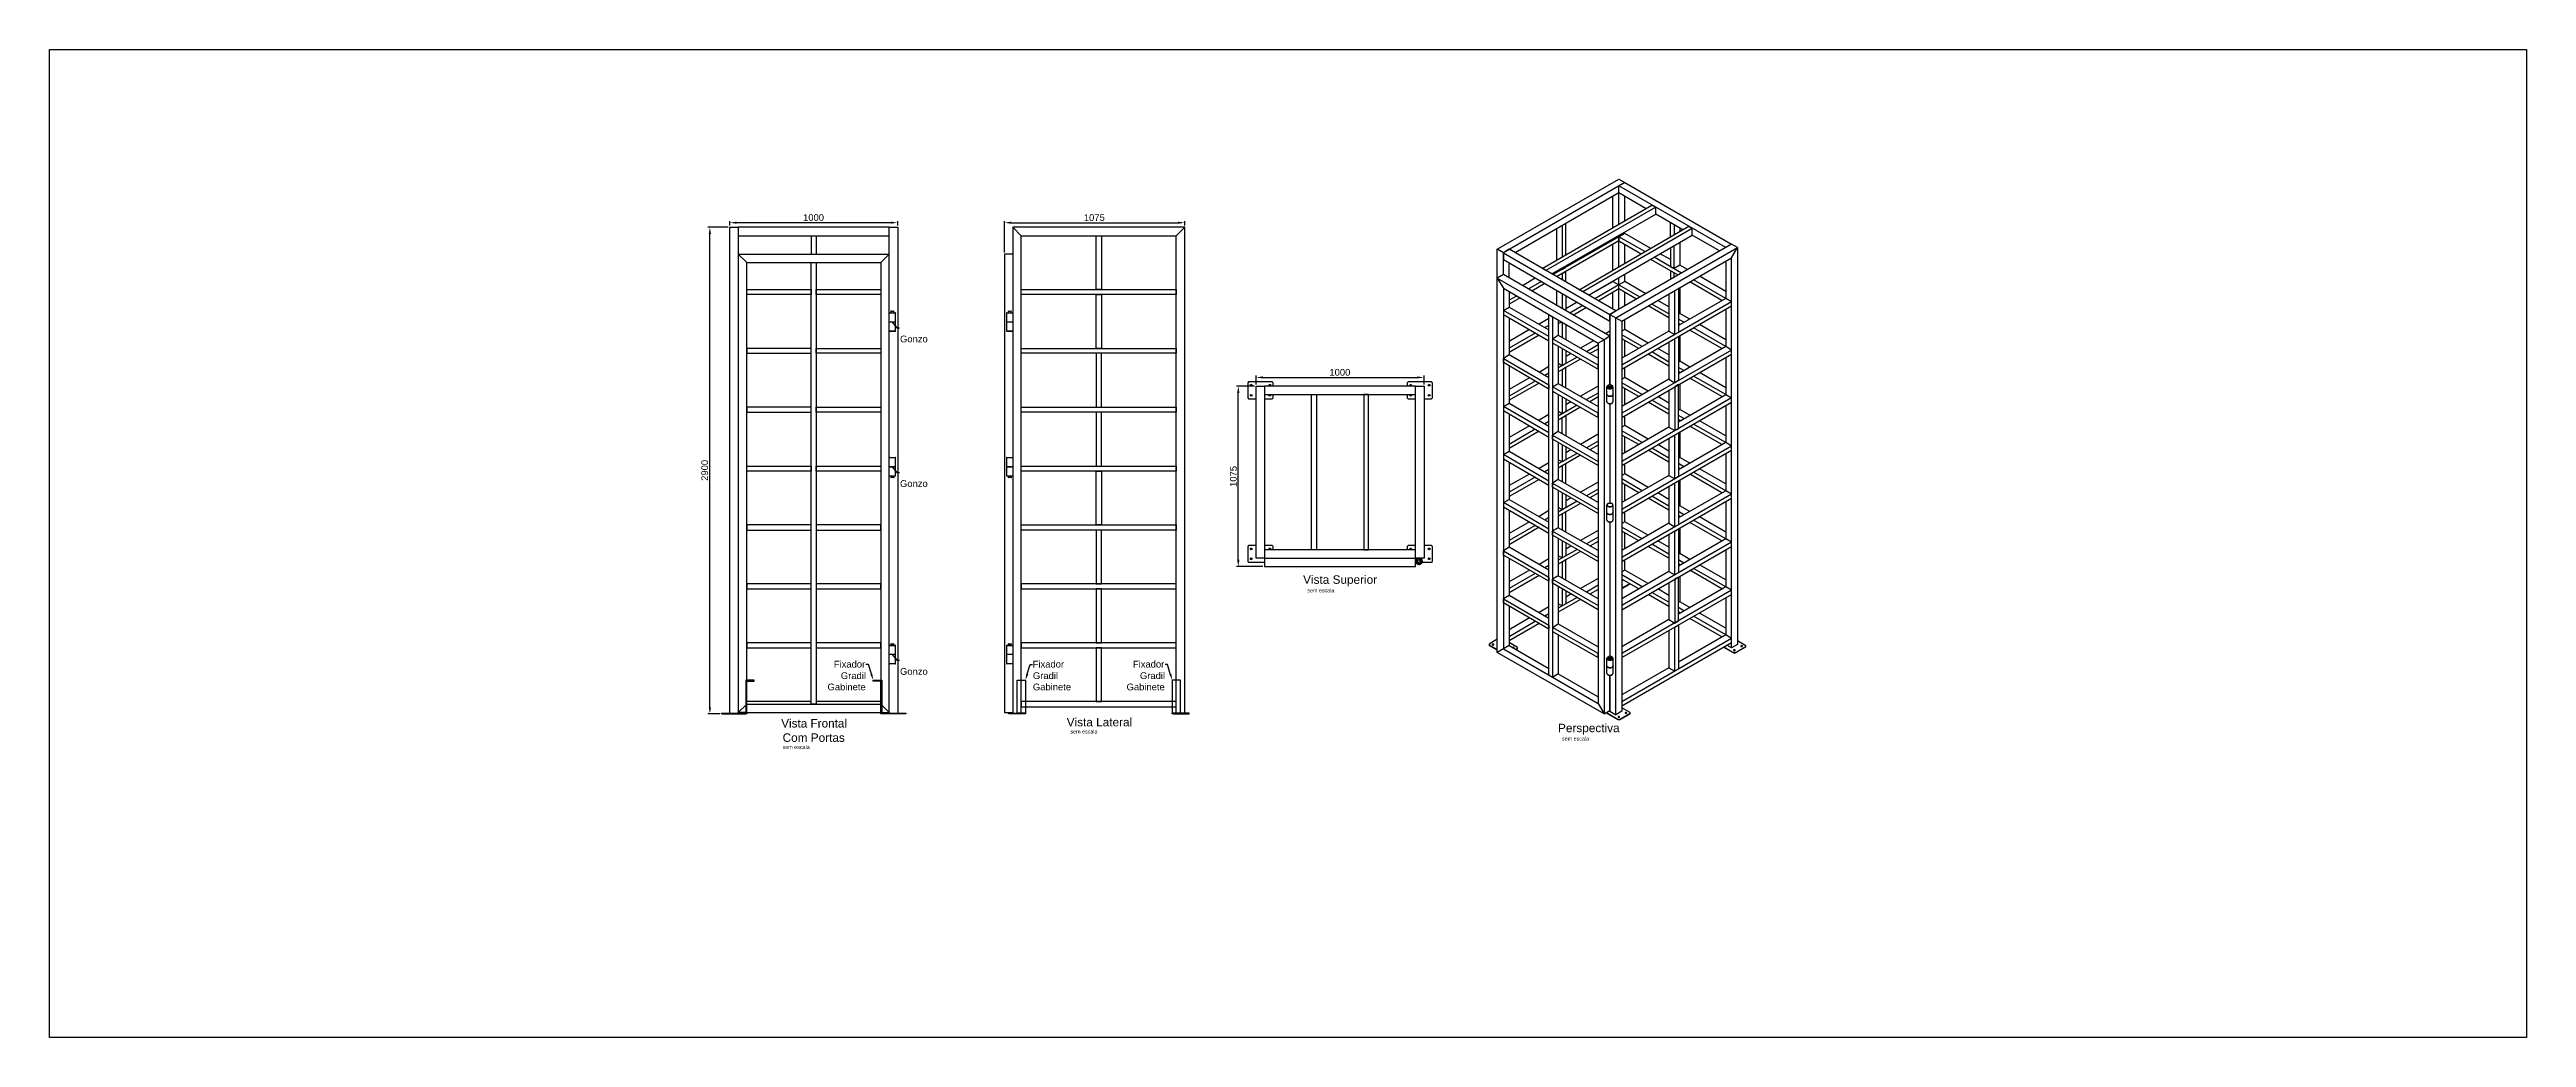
# Model space of a CAD drawing. Header units: inches. Extents: x -7660 to 802, y -193 to 3.
# Drawn here: x 353.4 to 443.2, y -192.6 to -156.8 of the extents above; entities that cross this region are included whole.
import ezdxf

# ---------------------------------------------------------------- set-up
doc = ezdxf.new("R2010")
doc.units = ezdxf.units.IN
doc.header["$MEASUREMENT"] = 0
for name, color, linetype in [('PDF2_0', 7, 'Continuous'), ('PDF_0', 7, 'Continuous'), ('PDF_Text', 7, 'Continuous')]:
    doc.layers.add(name, color=color, linetype=linetype)
doc.styles.add('PDF ArialMT', font='arial.ttf')

# ---------------------------------------------------------------- blocks, each defined once
blk = doc.blocks.new('GHGFJHJ')
at = {"layer": 'PDF2_0', "lineweight": 25}
for points in [[(292.7, 182.9), (292.7, 192.2), (290.1, 193.7), (341.9, 223.6), (344.4, 222.1), (292.7, 192.2), (292.7, 189.3), (338.1, 163.1), (338.1, 166), (338.1, 136.1), (338.1, 156.7), (335.6, 155.2), (335.6, -4.2), (338.1, -2.7), (338.1, 12.4), (338.1, -3), (340.6, -4.5), (340.6, 164.5), (392.4, 194.4), (389.9, 195.9), (338.1, 166), (340.6, 164.5), (343.2, 163.1), (389.9, 190), (392.4, 194.4), (392.4, 25.4), (389.9, 24), (389.9, 190)], [(353.5, 211), (341.9, 217.8), (341.9, 220.7), (344.4, 222.1), (389.9, 195.9), (387.4, 194.4), (341.9, 220.7)], [(341.9, 204.3), (341.9, 217.8), (297.7, 192.2)], [(313.4, 183.2), (357.6, 208.7), (357.6, 211.6), (310.8, 184.7), (309.3, 185.5), (356, 212.5), (357.6, 211.6)], [(339.4, 202.9), (339.4, 216.3)], [(344.4, 205.8), (344.4, 216.3)], [(315.3, 202.4), (315.3, 189)], [(319.3, 191.3), (319.3, 204.7), (317.8, 203.8), (317.8, 190.4)], [(329, 174.2), (373.2, 199.7), (373.2, 202.6)], [(355.5, 194.1), (344.4, 200.5), (341.9, 199)], [(344.4, 200.5), (344.4, 201.1)], [(369.2, 202), (357.6, 208.7)], [(363.9, 199), (363.9, 205.1), (365.4, 204.2), (365.4, 199.8)], [(367.9, 202.7), (367.9, 201.3)], [(290.1, 181.4), (290.1, 193.7)], [(341.4, 199.3), (341.9, 199), (313.9, 182.9)], [(341.9, 197.3), (315.4, 182)], [(339.4, 184.8), (339.4, 195.8)], [(341.9, 186.3), (341.9, 199.7)], [(353, 192.7), (341.9, 199), (341.9, 197.3), (351.4, 191.8)], [(344.4, 187.7), (344.4, 195.8)], [(368.6, 183.6), (357, 190.3)], [(363.9, 189.3), (359.5, 191.8)], [(363.9, 194.3), (363.9, 186.3), (365.4, 185.5), (365.4, 195.2)], [(367.9, 196.6), (367.9, 186.9), (365.4, 185.5)], [(384.8, 193), (373.2, 199.7)], [(338.1, 156.7), (292.7, 182.9), (290.1, 181.4), (292.7, 177.1), (292.7, 23.5), (290.1, 22), (290.1, 181.4), (335.6, 155.2), (333.1, 153.7), (333.1, 0.2), (335.6, -4.2), (290.1, 22)], [(295.2, 181.4), (295.2, 187.9)], [(306.3, 181.4), (300.8, 178.2)], [(308.9, 180), (303.3, 176.7)], [(317.2, 185.4), (317.8, 185.1)], [(317.8, 185.8), (317.8, 185.1), (319.3, 186), (319.3, 186.6)], [(319.3, 179.8), (319.3, 184.2), (317.8, 183.3), (317.8, 180.6)], [(329.1, 174.1), (339.4, 180), (339.4, 180.1)], [(339.4, 180), (341.9, 178.6)], [(341.9, 168.2), (341.9, 181.6)], [(353.4, 174.8), (344.4, 180), (341.9, 178.6), (350.9, 173.4)], [(344.4, 180), (344.4, 183)], [(367.1, 182.7), (355.5, 189.4)], [(365.4, 181.7), (365.4, 183.7), (363.9, 184.6), (363.9, 180.8)], [(371.2, 185.1), (367.9, 186.9)], [(385.8, 171.9), (372.2, 179.8)], [(387.4, 188.6), (387.4, 172.8), (373.7, 180.7)], [(387.4, 175.7), (376.2, 182.2)], [(292.7, 177.1), (333.1, 153.7)], [(292.7, 167.7), (292.7, 165.9), (312.1, 154.7), (312.1, 156.5), (292.7, 167.7), (295.2, 169.1), (312.1, 159.4)], [(295.2, 175.6), (295.2, 169.1)], [(295.7, 175.3), (295.2, 175)], [(298.3, 173.8), (295.2, 172)], [(299.8, 173), (295.2, 170.3)], [(310.4, 179.1), (304.8, 175.9)], [(315.3, 176.3), (315.3, 169.8)], [(317.8, 174.8), (317.8, 168.4)], [(319.3, 173.9), (319.3, 167.5)], [(324.1, 171.2), (319.3, 168.4)], [(326.6, 169.7), (321, 166.5)], [(328.1, 168.9), (322.6, 165.6)], [(349.4, 172.5), (341.9, 176.8), (341.9, 178.6), (331.7, 172.6)], [(341.9, 176.8), (333.2, 171.7)], [(339.4, 168.2), (339.4, 175.3)], [(344.4, 169.6), (344.4, 175.3)], [(363.2, 164.5), (354.4, 169.6)], [(363.2, 166.2), (356, 170.4)], [(363.2, 169.2), (358.5, 171.9)], [(363.2, 174.7), (363.2, 158.9), (365.8, 157.4), (365.8, 176.1), (367.3, 177), (367.3, 158.3), (365.8, 157.4)], [(367.9, 177.4), (367.9, 166.4), (367.3, 166.1)], [(389.9, 171.3), (387.4, 172.8), (367.3, 161.2)], [(295.2, 164.5), (295.2, 148.7)], [(303.8, 159.5), (295.2, 154.5)], [(312.1, 164.2), (307.9, 161.8)], [(312.1, 161.3), (310.4, 160.4)], [(312.1, 159.6), (311.9, 159.5)], [(316.1, 163.5), (316.1, 157.1)], [(317.5, 162.7), (316.1, 161.9)], [(317.8, 162.6), (317.8, 156.1)], [(319.3, 161.7), (319.3, 155.2)], [(338.1, 158.8), (336.2, 157.7)], [(343.2, 163.1), (343.2, -3), (340.6, -4.5)], [(354.4, 153.7), (344.4, 159.5), (343.2, 158.8)], [(363.2, 158.9), (343.2, 147.3)], [(344.4, 159.5), (344.4, 163.8)], [(369.6, 162.6), (367.3, 163.9)], [(368.1, 161.7), (367.3, 162.1)], [(372.2, 164), (367.9, 166.4)], [(367.9, 161.8), (367.9, 161.5)], [(385.8, 151.4), (372.2, 159.3)], [(387.4, 168.1), (387.4, 152.3), (373.7, 160.2)], [(387.4, 155.2), (376.2, 161.7)], [(312.1, 138.9), (295.2, 148.7), (292.7, 147.2), (312.1, 136), (312.1, 134.2), (292.7, 145.5), (292.7, 147.2)], [(306.3, 158), (295.2, 151.6)], [(307.9, 157.1), (295.2, 149.8)], [(313.6, 155.6), (316.1, 157.1), (333.1, 147.3)], [(316.1, 152.4), (316.1, 136.6)], [(319.3, 150.5), (319.3, 145), (317.8, 144.1), (316.1, 145.1)], [(324.1, 147.8), (316.1, 143.2)], [(317.8, 151.4), (317.8, 144.1)], [(321.5, 149.3), (319.3, 147.9)], [(331.2, 154.8), (325.6, 151.6)], [(333.1, 153), (328.1, 150.1)], [(333.1, 151.2), (329.6, 149.3)], [(351.9, 152.3), (343.2, 157.3)], [(350.4, 151.4), (343.2, 155.6)], [(344.4, 148), (344.4, 154.9)], [(363.2, 144), (354.4, 149.1)], [(363.2, 145.7), (356, 150)], [(363.2, 148.7), (358.5, 151.4)], [(363.2, 154.2), (363.2, 138.4), (365.8, 136.9), (365.8, 155.7), (367.3, 156.5), (367.3, 137.8), (365.8, 136.9)], [(367.9, 156.9), (367.9, 146), (367.3, 145.6)], [(389.9, 150.8), (387.4, 152.3), (367.3, 140.7)], [(295.2, 144), (295.2, 128.2)], [(303.8, 139), (295.2, 134)], [(306.3, 137.5), (295.2, 131.1)], [(312.1, 143.8), (307.9, 141.3)], [(312.1, 140.9), (310.4, 139.9)], [(312.1, 139.1), (311.9, 139)], [(325.6, 146.9), (316.1, 141.5)], [(319.3, 134.7), (319.3, 143.3), (317.8, 142.4), (317.8, 135.6)], [(354.4, 133.3), (344.4, 139.1), (343.2, 138.3)], [(363.2, 138.4), (343.2, 126.8)], [(344.4, 139.1), (344.4, 143.3)], [(369.6, 142.1), (367.3, 143.4)], [(368.1, 141.2), (367.3, 141.7)], [(372.2, 143.5), (367.9, 146)], [(367.9, 141.3), (367.9, 141.1)], [(385.8, 131), (372.2, 138.8)], [(387.4, 147.7), (387.4, 131.8), (373.7, 139.7)], [(387.4, 134.7), (376.2, 141.2)], [(292.7, 126.7), (295.2, 128.2), (312.1, 118.4)], [(307.9, 136.7), (295.2, 129.4)], [(313.6, 135.1), (316.1, 136.6), (333.1, 126.8)], [(316.1, 131.9), (316.1, 116.1)], [(319.3, 130.1), (319.3, 124.5), (317.8, 123.7), (316.1, 124.6)], [(324.1, 127.3), (316.1, 122.7)], [(317.8, 130.9), (317.8, 123.7)], [(321.5, 128.8), (319.3, 127.5)], [(333.1, 135.4), (325.6, 131.1)], [(333.1, 132.5), (328.1, 129.7)], [(333.1, 130.8), (329.6, 128.8)], [(337.5, 135.8), (337.3, 135.7), (337.2, 135.7), (337.2, 135.6), (337.1, 135.6), (337.1, 135.5), (337, 135.5), (336.9, 135.5), (336.9, 135.4), (336.9, 135.4), (336.8, 135.3), (336.8, 135.2), (336.8, 135.2), (336.8, 135.1), (336.7, 135.1), (336.7, 135), (336.7, 131.9), (336.7, 128.8)], [(336.7, 135), (336.7, 135)], [(336.7, 128.9), (336.8, 128.7), (336.8, 128.6), (336.8, 128.6), (336.9, 128.5), (336.9, 128.4), (337, 128.3), (337.1, 128.3), (337.2, 128.2), (337.2, 128.2), (337.4, 128.1), (337.5, 128.1), (337.6, 128.1), (337.7, 128), (337.8, 128), (338, 128), (338.1, 128), (338.3, 128), (338.4, 128), (338.5, 128), (338.6, 128.1), (338.7, 128.1), (338.9, 128.1), (339, 128.2), (339.1, 128.2), (339.2, 128.3), (339.2, 128.3), (339.3, 128.4), (339.4, 128.5), (339.4, 128.6), (339.4, 128.6), (339.4, 128.8), (339.5, 128.8), (339.4, 128.9)], [(337.4, 135.6), (337.4, 135)], [(338.8, 135.2), (338.8, 135.2), (338.8, 135.1), (338.8, 135.1), (338.8, 135), (338.7, 134.9), (338.6, 134.9), (338.6, 134.8), (338.4, 134.7), (338.3, 134.7), (338.2, 134.7), (338, 134.7), (337.9, 134.7), (337.8, 134.8), (337.7, 134.8), (337.5, 134.9), (337.5, 134.9), (337.4, 135), (337.4, 135.1), (337.4, 135.2), (337.4, 135.2)], [(338.8, 135.6), (338.8, 135.6), (338.8, 135.7), (338.8, 135.7), (338.7, 135.8), (338.7, 135.8), (338.6, 135.9), (338.6, 135.9), (338.5, 136), (338.4, 136), (338.3, 136), (338.2, 136.1), (338.1, 136.1), (338, 136.1), (338, 136.1), (337.9, 136), (337.8, 136), (337.7, 136), (337.7, 135.9), (337.6, 135.9), (337.5, 135.8), (337.5, 135.8), (337.5, 135.8), (337.5, 135.7), (337.5, 135.7), (337.5, 135.6)], [(338.1, 128), (338.1, 85.5)], [(339.4, 135), (339.4, 135.1), (339.4, 135.1), (339.4, 135.2), (339.4, 135.2), (339.4, 135.3), (339.4, 135.4), (339.3, 135.4), (339.3, 135.5), (339.2, 135.5), (339.2, 135.5), (339.1, 135.6), (339, 135.6), (338.9, 135.7), (338.8, 135.7), (338.7, 135.8)], [(338.8, 135), (338.8, 135.6)], [(339.5, 128.8), (339.5, 131.9), (339.5, 135)], [(351.9, 131.8), (343.2, 136.9)], [(350.4, 131), (343.2, 135.1)], [(367.3, 120.2), (387.4, 131.8), (389.9, 130.4), (343.2, 103.4), (343.2, 101.6), (389.9, 128.6), (389.9, 130.4)], [(344.4, 127.5), (344.4, 134.4)], [(363.2, 123.5), (354.4, 128.6)], [(363.2, 125.3), (356, 129.5)], [(363.2, 128.2), (358.5, 131)], [(363.2, 133.7), (363.2, 117.9), (365.8, 116.5)], [(367.9, 136.4), (367.9, 125.5), (367.3, 125.1)], [(387.4, 127.2), (387.4, 111.4), (373.7, 119.2)], [(295.2, 123.5), (295.2, 107.7)], [(303.8, 118.5), (295.2, 113.5)], [(306.3, 117.1), (295.2, 110.6)], [(307.9, 116.2), (295.2, 108.9)], [(312.1, 123.3), (307.9, 120.9)], [(312.1, 120.4), (310.4, 119.4)], [(312.1, 118.7), (311.9, 118.5)], [(333.1, 106.3), (316.1, 116.1), (313.6, 114.6), (333.1, 103.4), (333.1, 101.6), (313.6, 112.9), (313.6, 114.6)], [(325.6, 126.4), (316.1, 121)], [(317.8, 115.1), (317.8, 121.9), (319.3, 122.8), (319.3, 114.3)], [(354.4, 112.8), (344.4, 118.6), (343.2, 117.9)], [(363.2, 117.9), (343.2, 106.3)], [(351.9, 111.4), (343.2, 116.4)], [(344.4, 118.6), (344.4, 122.8)], [(369.6, 121.6), (367.3, 122.9)], [(368.1, 120.7), (367.3, 121.2)], [(372.2, 123.1), (367.9, 125.5)], [(367.9, 120.9), (367.9, 120.6)], [(385.8, 110.5), (372.2, 118.4)], [(387.4, 114.3), (376.2, 120.7)], [(292.7, 106.3), (295.2, 107.7), (312.1, 98)], [(316.1, 111.4), (316.1, 95.6)], [(319.3, 109.6), (319.3, 104.1), (317.8, 103.2), (316.1, 104.1)], [(324.1, 106.8), (316.1, 102.3)], [(325.6, 106), (316.1, 100.5)], [(317.8, 110.5), (317.8, 103.2)], [(321.5, 108.3), (319.3, 107)], [(333.1, 114.9), (325.6, 110.6)], [(333.1, 112), (328.1, 109.2)], [(333.1, 110.3), (329.6, 108.3)], [(350.4, 110.5), (343.2, 114.6)], [(344.4, 107.1), (344.4, 113.9)], [(363.2, 103.1), (354.4, 108.2)], [(363.2, 104.8), (356, 109)], [(363.2, 107.7), (358.5, 110.5)], [(363.2, 113.2), (363.2, 97.4), (365.8, 96)], [(367.9, 115.9), (367.9, 105), (367.3, 104.6)], [(389.9, 109.9), (387.4, 111.4), (367.3, 99.8)], [(387.4, 106.7), (387.4, 90.9), (373.7, 98.8)], [(295.2, 103), (295.2, 87.2)], [(303.8, 98), (295.2, 93.1)], [(306.3, 96.6), (295.2, 90.2)], [(307.9, 95.7), (295.2, 88.4)], [(312.1, 102.8), (307.9, 100.4)], [(312.1, 99.9), (310.4, 98.9)], [(312.1, 98.2), (311.9, 98)], [(333.1, 85.8), (316.1, 95.6), (313.6, 94.1), (333.1, 82.9), (333.1, 81.2), (313.6, 92.4), (313.6, 94.1)], [(319.3, 93.8), (319.3, 102.3), (317.8, 101.5), (317.8, 94.7)], [(354.4, 92.3), (344.4, 98.1), (343.2, 97.4)], [(363.2, 97.4), (343.2, 85.8)], [(351.9, 90.9), (343.2, 95.9)], [(344.4, 98.1), (344.4, 102.4)], [(363.2, 92.7), (363.2, 77), (365.8, 75.5), (365.8, 94.2), (367.3, 95.1), (367.3, 76.4), (365.8, 75.5)], [(369.6, 101.1), (367.3, 102.5)], [(368.1, 100.2), (367.3, 100.7)], [(367.9, 95.5), (367.9, 84.5), (367.3, 84.2)], [(372.2, 102.6), (367.9, 105)], [(367.9, 100.4), (367.9, 100.1)], [(385.8, 90), (372.2, 97.9)], [(387.4, 93.8), (376.2, 100.2)], [(292.7, 85.8), (292.7, 84), (312.1, 72.8), (312.1, 74.5), (292.7, 85.8), (295.2, 87.2), (312.1, 77.5)], [(316.1, 90.9), (316.1, 75.1)], [(317.8, 90), (317.8, 82.7), (316.1, 83.7)], [(324.1, 86.4), (316.1, 81.8)], [(325.6, 85.5), (316.1, 80)], [(319.3, 89.1), (319.3, 83.6), (317.8, 82.7)], [(321.5, 87.8), (319.3, 86.5)], [(333.1, 94.5), (325.6, 90.2)], [(333.1, 91.6), (328.1, 88.7)], [(333.1, 89.8), (329.6, 87.8)], [(339.4, 84.7), (339.4, 84.8), (339.4, 84.9), (339.4, 85), (339.4, 85), (339.3, 85.1), (339.2, 85.2), (339.2, 85.3), (339, 85.3), (339, 85.4), (338.9, 85.4), (338.8, 85.4), (338.7, 85.5), (338.6, 85.5), (338.6, 85.5), (338.3, 85.5), (338.2, 85.5), (338, 85.5), (337.8, 85.5), (337.6, 85.5), (337.5, 85.5), (337.4, 85.4), (337.3, 85.4), (337.2, 85.4), (337.2, 85.3), (337.1, 85.3), (337, 85.3), (337, 85.2), (336.9, 85.1), (336.9, 85.1), (336.9, 85), (336.8, 85), (336.8, 84.9), (336.8, 84.8), (336.7, 84.7), (336.7, 84.7), (336.7, 81.6), (336.8, 81.5), (336.8, 81.4), (336.9, 81.3), (336.9, 81.2), (337, 81.1), (337.2, 81.1), (337.3, 81), (337.5, 80.9), (337.6, 80.9), (337.8, 80.8), (338, 80.8), (338.2, 80.8), (338.3, 80.8), (338.5, 80.9), (338.7, 80.9), (338.9, 81), (339, 81), (339.2, 81.1), (339.2, 81.2), (339.3, 81.3), (339.4, 81.4), (339.4, 81.5), (339.5, 81.6), (339.5, 84.7)], [(336.7, 84.7), (336.7, 84.7)], [(350.4, 90), (343.2, 94.2)], [(344.4, 86.6), (344.4, 93.5)], [(363.2, 82.6), (354.4, 87.7)], [(363.2, 84.3), (356, 88.6)], [(363.2, 87.2), (358.5, 90)], [(389.9, 89.4), (387.4, 90.9), (367.3, 79.3)], [(372.2, 82.1), (367.9, 84.5)], [(387.4, 86.2), (387.4, 70.4), (373.7, 78.3)], [(295.2, 82.6), (295.2, 66.8)], [(303.8, 77.6), (295.2, 72.6)], [(306.3, 76.1), (295.2, 69.7)], [(307.9, 75.3), (295.2, 67.9)], [(312.1, 82.4), (307.9, 79.9)], [(312.1, 79.5), (310.4, 78.4)], [(312.1, 77.7), (311.9, 77.6)], [(333.1, 65.4), (316.1, 75.1), (313.6, 73.7), (333.1, 62.4), (333.1, 60.7), (313.6, 71.9), (313.6, 73.7)], [(319.3, 73.3), (319.3, 81.9), (317.8, 81), (317.8, 74.2)], [(333.1, 74), (325.6, 69.7)], [(336.8, 81.6), (336.7, 81.6), (336.7, 81.5)], [(336.7, 81.5), (336.7, 78.4), (336.8, 78.3), (336.8, 78.2), (336.9, 78.1), (337, 78), (337.1, 77.9), (337.2, 77.8), (337.4, 77.8), (337.5, 77.7), (337.7, 77.7), (337.9, 77.6), (338, 77.6), (338.3, 77.6), (338.4, 77.6), (338.6, 77.7), (338.8, 77.7), (338.9, 77.8), (339.1, 77.8), (339.2, 77.9), (339.3, 78), (339.4, 78.1), (339.4, 78.2), (339.4, 78.3), (339.5, 78.4), (339.5, 81.5)], [(337.5, 77.7), (337.5, 77.7), (337.6, 77.7), (337.6, 77.6), (337.7, 77.6), (337.8, 77.5), (337.8, 77.5), (337.9, 77.5), (338, 77.5), (338.1, 77.5), (338.2, 77.5), (338.3, 77.5), (338.3, 77.5), (338.4, 77.5), (338.5, 77.6), (338.6, 77.6), (338.6, 77.7), (338.7, 77.7)], [(338.1, 77.5), (338.1, 20.4)], [(339.4, 81.5), (339.4, 81.6)], [(354.4, 71.9), (344.4, 77.6), (343.2, 76.9)], [(363.2, 77), (343.2, 65.4)], [(351.9, 70.4), (343.2, 75.4)], [(344.4, 77.6), (344.4, 81.9)], [(363.2, 72.3), (363.2, 56.5), (365.8, 55), (365.8, 73.7), (367.3, 74.6), (367.3, 55.9), (365.8, 55)], [(369.6, 80.6), (367.3, 82)], [(368.1, 79.7), (367.3, 80.3)], [(367.9, 75), (367.9, 64.1), (367.3, 63.7)], [(367.9, 79.9), (367.9, 79.7)], [(385.8, 69.5), (372.2, 77.4)], [(387.4, 73.3), (376.2, 79.7)], [(312.1, 57), (295.2, 66.8), (292.7, 65.3), (312.1, 54.1), (312.1, 52.3), (292.7, 63.5), (292.7, 65.3)], [(316.1, 70.5), (316.1, 54.6)], [(319.3, 68.7), (319.3, 63.1), (317.8, 62.3), (316.1, 63.2)], [(324.1, 65.9), (316.1, 61.3)], [(325.6, 65), (316.1, 59.6)], [(317.8, 69.5), (317.8, 62.3)], [(321.5, 67.3), (319.3, 66)], [(333.1, 71.1), (328.1, 68.2)], [(333.1, 69.3), (329.6, 67.3)], [(350.4, 69.5), (343.2, 73.7)], [(344.4, 66.1), (344.4, 73)], [(363.2, 62.1), (354.4, 67.2)], [(363.2, 63.9), (356, 68.1)], [(363.2, 66.8), (358.5, 69.5)], [(389.9, 69), (387.4, 70.4), (367.3, 58.8)], [(372.2, 61.6), (367.9, 64.1)], [(387.4, 65.7), (387.4, 49.9), (373.7, 57.8)], [(295.2, 62.1), (295.2, 46.3)], [(303.8, 57.1), (295.2, 52.1)], [(306.3, 55.7), (295.2, 49.2)], [(307.9, 54.8), (295.2, 47.4)], [(312.1, 61.9), (307.9, 59.4)], [(312.1, 59), (310.4, 58)], [(312.1, 57.2), (311.9, 57.1)], [(333.1, 44.9), (316.1, 54.6), (313.6, 53.2), (333.1, 42), (333.1, 40.2), (313.6, 51.5), (313.6, 53.2)], [(319.3, 52.8), (319.3, 61.4), (317.8, 60.5), (317.8, 53.7)], [(333.1, 53.5), (325.6, 49.2)], [(354.4, 51.4), (344.4, 57.1), (343.2, 56.4)], [(363.2, 56.5), (343.2, 44.9)], [(351.9, 49.9), (343.2, 55)], [(350.4, 49.1), (343.2, 53.2)], [(343.9, 52.8), (343.2, 52.4)], [(344.4, 57.1), (344.4, 61.4)], [(369.6, 60.1), (367.3, 61.5)], [(368.1, 59.3), (367.3, 59.8)], [(367.9, 54.5), (367.9, 43.6), (367.3, 43.3)], [(367.9, 59.4), (367.9, 59.2)], [(385.8, 49.1), (372.2, 57)], [(387.4, 52.9), (376.2, 59.3)], [(312.1, 36.5), (295.2, 46.3), (292.7, 44.8), (312.1, 33.6), (312.1, 31.9), (292.7, 43.1), (292.7, 44.8)], [(316.1, 50), (316.1, 34.2)], [(319.3, 48.2), (319.3, 42.7), (317.8, 41.8), (316.1, 42.7)], [(324.1, 45.4), (316.1, 40.8)], [(325.6, 44.5), (316.1, 39.1)], [(317.8, 49.1), (317.8, 41.8)], [(321.5, 46.9), (319.3, 45.6)], [(333.1, 50.6), (328.1, 47.7)], [(333.1, 48.8), (329.6, 46.9)], [(343.2, 50.4), (343.3, 50.5), (343.3, 50.5), (343.4, 50.5), (343.5, 50.5), (343.5, 50.6), (343.5, 50.7), (343.5, 50.7), (343.5, 50.8), (343.4, 50.8), (343.3, 50.8), (343.2, 50.8), (343.2, 50.8)], [(343.2, 49.6), (343.4, 49.6), (343.4, 49.4), (343.2, 49.4)], [(343.4, 49.6), (346.4, 51.3)], [(343.4, 49.4), (346.6, 51.3)], [(363.2, 41.6), (354.4, 46.7)], [(363.2, 43.4), (356, 47.6)], [(363.2, 46.3), (358.5, 49.1)], [(363.2, 51.8), (363.2, 36), (365.8, 34.5)], [(389.9, 48.5), (387.4, 49.9), (367.3, 38.3)], [(372.2, 41.1), (367.9, 43.6)], [(387.4, 45.2), (387.4, 29.5), (373.7, 37.4)], [(295.2, 41.6), (295.2, 25), (292.7, 23.5), (333.1, 0.2)], [(303.8, 36.7), (295.2, 31.7)], [(306.3, 35.2), (295.2, 28.7)], [(307.9, 34.3), (295.2, 27)], [(312.1, 41.4), (307.9, 39)], [(312.1, 38.5), (310.4, 37.5)], [(312.1, 36.7), (311.9, 36.7)], [(313.6, 32.7), (316.1, 34.2), (333.1, 24.4)], [(363.2, 36), (343.2, 24.4)], [(363.2, 31.3), (363.2, 15.5), (365.8, 14.1), (365.8, 32.8), (367.3, 33.7), (367.3, 14.9), (365.8, 14.1)], [(369.6, 39.7), (367.3, 41.1)], [(368.1, 38.8), (367.3, 39.3)], [(385.8, 28.6), (372.2, 36.5)], [(387.4, 32.4), (376.2, 38.8)], [(290.1, 27.6), (286.6, 25.6), (286.6, 25.3), (290.1, 23.2)], [(286.6, 25.3), (286.6, 25.1), (290.1, 23.1)], [(298, 23.4), (298.7, 23.8), (298.7, 24.1), (295.2, 26.2)], [(295.2, 25), (312.1, 15.2)], [(297.2, 23.8), (297.2, 23.8), (297.3, 23.9), (297.3, 23.9), (297.3, 24), (297.3, 24), (297.2, 24.1), (297.2, 24.1), (297.1, 24.1), (297, 24.2), (296.9, 24.2), (296.8, 24.1), (296.7, 24.1), (296.7, 24.1)], [(298.1, 23.3), (298.7, 23.7), (298.7, 23.8)], [(316.1, 29.5), (316.1, 12.9), (313.6, 11.4)], [(389.9, 28), (387.4, 29.5), (367.3, 17.9)], [(386.5, 24.3), (390.9, 21.8)], [(386.6, 24.4), (390.9, 21.9)], [(389.9, 24), (387.9, 25.1)], [(391.5, 22.9), (391.4, 22.9), (391.3, 22.9), (391.3, 23), (391.2, 23), (391.1, 23), (391, 22.9), (390.9, 22.9), (390.8, 22.9), (390.8, 22.9)], [(391.4, 21.9), (396, 24.5), (396, 24.8), (392.4, 26.9)], [(391.4, 21.8), (396, 24.4), (396, 24.5)], [(394.5, 24.6), (394.5, 24.6), (394.4, 24.7), (394.3, 24.7), (394.2, 24.7), (394.1, 24.7), (394, 24.7), (393.9, 24.7), (393.9, 24.6), (393.8, 24.6)], [(316.1, 12.9), (333.1, 3.1)], [(338.8, 20), (338.8, 20), (338.8, 20.1), (338.7, 20.1), (338.7, 20.2), (338.6, 20.3), (338.6, 20.3), (338.5, 20.3), (338.4, 20.4), (338.3, 20.4), (338.3, 20.4), (338.2, 20.4), (338.1, 20.4), (338, 20.4), (337.9, 20.4), (337.8, 20.4), (337.8, 20.4), (337.7, 20.3), (337.6, 20.3), (337.6, 20.2), (337.5, 20.2), (337.5, 20.1), (337.5, 20.1), (337.5, 20), (337.4, 20), (337.4, 19.3)], [(338.8, 19.6), (338.8, 19.6), (338.8, 19.5), (338.8, 19.4), (338.8, 19.3), (338.7, 19.3), (338.6, 19.2), (338.6, 19.2), (338.4, 19.1), (338.3, 19.1), (338.2, 19.1), (338, 19.1), (337.9, 19.1), (337.8, 19.1), (337.7, 19.2), (337.5, 19.2), (337.5, 19.3), (337.4, 19.4), (337.4, 19.4), (337.4, 19.5), (337.4, 19.6), (337.4, 19.6)], [(339.4, 19.4), (339.4, 19.4), (339.4, 19.5), (339.4, 19.5), (339.4, 19.6), (339.4, 19.7), (339.4, 19.7), (339.3, 19.8), (339.3, 19.8), (339.2, 19.9), (339.2, 19.9), (339.1, 20), (339, 20), (338.9, 20.1), (338.8, 20.1), (338.7, 20.1)], [(338.8, 19.3), (338.8, 20)], [(363.2, 15.5), (343.2, 3.9)], [(342.2, -6.5), (342.2, -6.7), (341.6, -6.7), (336.4, -3.7)], [(336.6, -3.6), (341.6, -6.5), (342.2, -6.5), (346.7, -3.9), (346.7, -3.6), (343.2, -1.6)], [(342.2, -5.6), (342.2, -5.6), (342.1, -5.5), (342, -5.5), (341.9, -5.5), (341.9, -5.5), (341.7, -5.5), (341.6, -5.5), (341.6, -5.6), (341.6, -5.6)], [(341.6, -6.7), (341.6, -6.5)], [(342.2, -6.7), (346.7, -4.1), (346.7, -3.9)], [(345.2, -3.8), (345.2, -3.8), (345.2, -3.7), (345.1, -3.7), (345, -3.7), (344.9, -3.7), (344.8, -3.7), (344.7, -3.8), (344.7, -3.8), (344.6, -3.8)]]:
    blk.add_lwpolyline(points, dxfattribs=at)
for points in [[(371.7, 203.5), (373.2, 202.6), (326.5, 175.6), (325, 176.5)], [(292.7, 192.2), (338.1, 166), (340.6, 167.5), (295.2, 193.7)], [(343.2, 142.6), (389.9, 169.6), (389.9, 171.3), (343.2, 144.4)], [(313.6, 11.4), (312.1, 12.3), (312.1, 165.9), (313.6, 165)], [(333.1, 144.4), (313.6, 155.6), (313.6, 153.8), (333.1, 142.6)], [(343.2, 122.1), (389.9, 149.1), (389.9, 150.8), (343.2, 123.9)], [(312.1, 115.5), (292.7, 126.7), (292.7, 125), (312.1, 113.7)], [(333.1, 123.9), (313.6, 135.1), (313.6, 133.3), (333.1, 122.1)], [(339.5, 131.9), (339.4, 131.8), (339.4, 131.7), (339.3, 131.6), (339.2, 131.5), (339.2, 131.4), (339, 131.3), (338.9, 131.3), (338.7, 131.2), (338.5, 131.2), (338.3, 131.1), (338.2, 131.1), (338, 131.1), (337.8, 131.1), (337.6, 131.2), (337.5, 131.2), (337.3, 131.3), (337.2, 131.4), (337, 131.4), (336.9, 131.5), (336.9, 131.7), (336.8, 131.7), (336.8, 131.8), (336.7, 131.9), (336.8, 131.9), (336.8, 131.7), (336.8, 131.7), (336.9, 131.6), (337, 131.4), (337.1, 131.4), (337.3, 131.3), (337.4, 131.2), (337.6, 131.2), (337.8, 131.1), (338, 131.1), (338.1, 131.1), (338.3, 131.1), (338.5, 131.2), (338.7, 131.2), (338.9, 131.3), (339, 131.3), (339.1, 131.4), (339.2, 131.5), (339.3, 131.6), (339.4, 131.7), (339.4, 131.8), (339.4, 131.9)], [(337.8, 136), (337.7, 135.9), (337.6, 135.8), (337.6, 135.8), (337.6, 135.7), (337.6, 135.6), (337.6, 135.6), (337.7, 135.5), (337.8, 135.5), (337.8, 135.5), (338, 135.4), (338.1, 135.4), (338.2, 135.4), (338.3, 135.4), (338.4, 135.5), (338.5, 135.5), (338.6, 135.5), (338.6, 135.6), (338.6, 135.7), (338.6, 135.8), (338.6, 135.8), (338.6, 135.9), (338.5, 135.9), (338.4, 136), (338.3, 136), (338.2, 136), (338.1, 136), (338, 136), (337.9, 136)], [(367.3, 117.3), (367.3, 136.1), (365.8, 135.2), (365.8, 116.5)], [(312.1, 95), (292.7, 106.3), (292.7, 104.5), (312.1, 93.3)], [(343.2, 81.2), (389.9, 108.2), (389.9, 109.9), (343.2, 82.9)], [(367.3, 96.9), (365.8, 96), (365.8, 114.7), (367.3, 115.6)], [(339, 85.3), (338.9, 85.4), (338.7, 85.5), (338.5, 85.5), (338.3, 85.5), (338.2, 85.5), (338, 85.5), (337.8, 85.5), (337.7, 85.5), (337.5, 85.4), (337.4, 85.4), (337.2, 85.3), (337.1, 85.2), (337, 85.1), (336.9, 85), (336.9, 85), (336.9, 84.8), (336.9, 84.7), (336.9, 84.7), (337, 84.5), (337.1, 84.4), (337.2, 84.4), (337.3, 84.3), (337.5, 84.2), (337.6, 84.2), (337.8, 84.2), (338, 84.2), (338.1, 84.1), (338.3, 84.2), (338.5, 84.2), (338.6, 84.2), (338.8, 84.2), (338.9, 84.3), (339.1, 84.4), (339.2, 84.5), (339.2, 84.6), (339.3, 84.7), (339.3, 84.8), (339.3, 84.9), (339.3, 85), (339.2, 85.1), (339.2, 85.2), (339.1, 85.3)], [(343.2, 60.7), (389.9, 87.7), (389.9, 89.4), (343.2, 62.4)], [(343.2, 40.2), (389.9, 67.2), (389.9, 69), (343.2, 42)], [(367.3, 35.4), (367.3, 54.1), (365.8, 53.3), (365.8, 34.5)], [(343.2, 19.8), (389.9, 46.7), (389.9, 48.5), (343.2, 21.5)], [(333.1, 21.5), (313.6, 32.7), (313.6, 31), (333.1, 19.8)], [(288.1, 25.3), (288.2, 25.2), (288.3, 25.2), (288.3, 25.2), (288.5, 25.2), (288.6, 25.2), (288.6, 25.3), (288.7, 25.3), (288.7, 25.3), (288.7, 25.4), (288.7, 25.5), (288.6, 25.5), (288.6, 25.6), (288.5, 25.6), (288.4, 25.6), (288.3, 25.6), (288.2, 25.6), (288.1, 25.6), (288.1, 25.5), (288, 25.5), (288, 25.4), (288, 25.3), (288.1, 25.3)], [(343.2, -0.7), (389.9, 26.2), (389.9, 28), (343.2, 1)], [(390.9, 22.8), (391, 22.7), (391.1, 22.7), (391.2, 22.7), (391.3, 22.7), (391.3, 22.8), (391.4, 22.8), (391.5, 22.9), (391.5, 22.9), (391.5, 22.9), (391.5, 23), (391.4, 23.1), (391.3, 23.1), (391.3, 23.1), (391.2, 23.1), (391.1, 23.1), (391, 23.1), (390.9, 23.1), (390.8, 23), (390.8, 23), (390.8, 22.9), (390.8, 22.9), (390.8, 22.8)], [(390.9, 21.8), (390.9, 21.9), (391.4, 21.9), (391.4, 21.8)], [(393.9, 24.5), (394, 24.5), (394.1, 24.5), (394.2, 24.5), (394.3, 24.5), (394.4, 24.5), (394.4, 24.5), (394.5, 24.6), (394.5, 24.6), (394.5, 24.7), (394.5, 24.8), (394.5, 24.8), (394.4, 24.8), (394.3, 24.9), (394.2, 24.9), (394.1, 24.9), (394, 24.8), (393.9, 24.8), (393.9, 24.8), (393.8, 24.8), (393.8, 24.7), (393.8, 24.6), (393.9, 24.6)], [(339.5, 16.3), (339.5, 16.2), (339.4, 16.2), (339.4, 16), (339.3, 16), (339.2, 15.9), (339.2, 15.8), (339, 15.7), (338.9, 15.6), (338.7, 15.6), (338.5, 15.5), (338.3, 15.5), (338.2, 15.5), (338, 15.5), (337.8, 15.5), (337.6, 15.6), (337.5, 15.6), (337.3, 15.7), (337.2, 15.7), (337, 15.8), (336.9, 15.9), (336.9, 16), (336.8, 16.1), (336.8, 16.2), (336.7, 16.3), (336.8, 16.2), (336.8, 16.1), (336.9, 16), (336.9, 15.9), (337.1, 15.8), (337.2, 15.7), (337.3, 15.7), (337.5, 15.6), (337.7, 15.5), (337.8, 15.5), (338, 15.5), (338.2, 15.5), (338.4, 15.5), (338.6, 15.5), (338.7, 15.6), (338.9, 15.7), (339.1, 15.7), (339.2, 15.8), (339.3, 15.9), (339.4, 16), (339.4, 16.1), (339.4, 16.2)], [(337.8, 20.3), (337.7, 20.3), (337.6, 20.2), (337.6, 20.1), (337.6, 20.1), (337.6, 20), (337.6, 20), (337.7, 19.9), (337.8, 19.8), (337.8, 19.8), (337.9, 19.8), (338, 19.8), (338.2, 19.8), (338.3, 19.8), (338.4, 19.8), (338.5, 19.8), (338.6, 19.9), (338.6, 19.9), (338.6, 20), (338.6, 20.1), (338.6, 20.1), (338.6, 20.2), (338.5, 20.3), (338.4, 20.3), (338.3, 20.4), (338.3, 20.4), (338.1, 20.4), (338, 20.4), (337.9, 20.4)], [(341.6, -5.6), (341.7, -5.7), (341.8, -5.7), (341.9, -5.7), (342, -5.7), (342.1, -5.7), (342.2, -5.6), (342.2, -5.6), (342.2, -5.6), (342.2, -5.5), (342.2, -5.4), (342.2, -5.4), (342.1, -5.3), (342, -5.3), (341.9, -5.3), (341.9, -5.3), (341.7, -5.3), (341.6, -5.3), (341.6, -5.4), (341.6, -5.4), (341.6, -5.5), (341.6, -5.6), (341.6, -5.6)], [(344.7, -3.9), (344.7, -3.9), (344.9, -3.9), (345, -3.9), (345, -3.9), (345.1, -3.9), (345.2, -3.9), (345.2, -3.9), (345.3, -3.8), (345.3, -3.7), (345.2, -3.7), (345.2, -3.6), (345.2, -3.6), (345.1, -3.6), (345, -3.6), (344.9, -3.6), (344.8, -3.6), (344.7, -3.6), (344.7, -3.6), (344.6, -3.7), (344.6, -3.7), (344.6, -3.8), (344.6, -3.9)]]:
    blk.add_lwpolyline(points, close=True, dxfattribs=at)
at = {"layer": 'PDF2_0', "color": 8, "lineweight": 25, "true_color": 0x808080}
for points in [[(339.5, 135), (339.4, 134.9), (339.4, 134.8), (339.3, 134.7), (339.2, 134.6), (339.2, 134.5), (339, 134.4), (338.9, 134.4), (338.7, 134.3), (338.5, 134.3), (338.3, 134.2), (338.2, 134.2), (338, 134.2), (337.8, 134.2), (337.6, 134.3), (337.5, 134.3), (337.3, 134.4), (337.2, 134.4), (337, 134.5), (336.9, 134.6), (336.9, 134.7), (336.8, 134.8), (336.8, 135), (336.7, 135)], [(336.7, 128.8), (336.8, 128.8), (336.8, 128.6), (336.8, 128.6), (336.9, 128.5), (337, 128.3), (337.1, 128.3), (337.3, 128.2), (337.4, 128.1), (337.6, 128.1), (337.8, 128.1), (338, 128.1), (338.1, 128.1), (338.3, 128.1), (338.5, 128.1), (338.7, 128.1), (338.9, 128.2), (339, 128.2), (339.1, 128.3), (339.2, 128.4), (339.3, 128.5), (339.4, 128.6), (339.4, 128.7), (339.4, 128.8), (339.5, 128.8)], [(337.5, 135.7), (337.4, 135.7), (337.2, 135.6), (337.1, 135.5), (337, 135.4), (336.9, 135.3), (336.9, 135.2), (336.9, 135.1), (336.9, 135), (336.9, 135), (337, 134.8), (337.1, 134.7), (337.2, 134.7), (337.3, 134.6), (337.5, 134.5), (337.6, 134.5), (337.8, 134.4), (338, 134.4), (338.1, 134.4), (338.3, 134.4), (338.5, 134.4), (338.6, 134.5), (338.8, 134.6), (338.9, 134.6), (339.1, 134.7), (339.2, 134.8), (339.2, 134.9), (339.3, 135), (339.3, 135.1), (339.3, 135.2), (339.3, 135.2), (339.2, 135.4), (339.2, 135.5), (339.1, 135.5), (339, 135.6), (338.9, 135.7), (338.8, 135.7)], [(338.8, 135.6), (338.8, 135.5), (338.8, 135.5), (338.7, 135.4), (338.6, 135.3), (338.6, 135.3), (338.4, 135.2), (338.3, 135.2), (338.2, 135.2), (338, 135.2), (337.9, 135.2), (337.8, 135.2), (337.7, 135.3), (337.6, 135.3), (337.5, 135.4), (337.5, 135.5), (337.5, 135.5), (337.4, 135.6)], [(339.5, 84.7), (339.4, 84.6), (339.4, 84.5), (339.3, 84.4), (339.2, 84.3), (339.2, 84.2), (339, 84.1), (338.9, 84.1), (338.7, 84), (338.5, 84), (338.3, 83.9), (338.2, 83.9), (338, 83.9), (337.8, 83.9), (337.6, 84), (337.5, 84), (337.3, 84.1), (337.2, 84.2), (337, 84.2), (336.9, 84.3), (336.9, 84.4), (336.8, 84.5), (336.8, 84.6), (336.7, 84.7)], [(339.5, 81.5), (339.4, 81.4), (339.4, 81.3), (339.4, 81.2), (339.3, 81.1), (339.2, 81), (339.1, 80.9), (338.9, 80.9), (338.8, 80.8), (338.6, 80.8), (338.4, 80.7), (338.3, 80.7), (338, 80.7), (337.9, 80.7), (337.7, 80.8), (337.5, 80.8), (337.4, 80.8), (337.2, 80.9), (337.1, 81), (337, 81.1), (336.9, 81.2), (336.8, 81.3), (336.8, 81.4), (336.7, 81.5), (336.7, 81.5)], [(339.5, 19.4), (339.5, 19.3), (339.4, 19.3), (339.4, 19.1), (339.3, 19), (339.2, 19), (339.2, 18.9), (339, 18.8), (338.9, 18.7), (338.7, 18.7), (338.5, 18.6), (338.3, 18.6), (338.2, 18.6), (338, 18.6), (337.8, 18.6), (337.6, 18.7), (337.5, 18.7), (337.3, 18.7), (337.2, 18.8), (337, 18.9), (336.9, 19), (336.9, 19.1), (336.8, 19.2), (336.8, 19.3), (336.7, 19.3)], [(336.7, 13.2), (336.8, 13.1), (336.8, 13), (336.9, 12.9), (336.9, 12.8), (337.1, 12.7), (337.2, 12.6), (337.3, 12.5), (337.5, 12.5), (337.7, 12.4), (337.8, 12.4), (338, 12.4), (338.2, 12.4), (338.4, 12.4), (338.6, 12.4), (338.7, 12.5), (338.9, 12.6), (339.1, 12.6), (339.2, 12.7), (339.3, 12.8), (339.4, 12.9), (339.4, 13), (339.4, 13.1), (339.5, 13.2)], [(337.5, 20.1), (337.4, 20), (337.2, 20), (337.1, 19.9), (337, 19.8), (336.9, 19.7), (336.9, 19.6), (336.9, 19.5), (336.9, 19.4), (336.9, 19.3), (337, 19.2), (337.1, 19.1), (337.2, 19), (337.3, 19), (337.5, 18.9), (337.6, 18.8), (337.8, 18.8), (338, 18.8), (338.1, 18.8), (338.3, 18.8), (338.5, 18.8), (338.6, 18.9), (338.8, 18.9), (338.9, 19), (339.1, 19), (339.2, 19.1), (339.2, 19.2), (339.3, 19.3), (339.3, 19.4), (339.3, 19.5), (339.3, 19.6), (339.2, 19.7), (339.2, 19.8), (339.1, 19.9), (339, 20), (338.9, 20.1), (338.8, 20.1)], [(338.8, 20), (338.8, 19.9), (338.7, 19.8), (338.7, 19.8), (338.6, 19.7), (338.5, 19.6), (338.4, 19.6), (338.3, 19.6), (338.1, 19.5), (338, 19.5), (337.9, 19.6), (337.8, 19.6), (337.7, 19.7), (337.5, 19.7), (337.5, 19.8), (337.5, 19.8), (337.4, 19.9), (337.4, 20)]]:
    blk.add_lwpolyline(points, dxfattribs=at)
at = {"layer": 'PDF2_0', "lineweight": 25}
blk.add_lwpolyline([(337.5, 20.1, 0.348762), (336.7, 19.3), (336.7, 19.4), (336.7, 16.3), (336.7, 13.2), (336.7, 13.2), (336.8, 13.1), (336.8, 13), (336.8, 12.9), (336.9, 12.9), (336.9, 12.8), (337, 12.7), (337.1, 12.6), (337.2, 12.6), (337.2, 12.5), (337.4, 12.5), (337.5, 12.4), (337.6, 12.4), (337.7, 12.4), (337.8, 12.4), (338, 12.4), (338.1, 12.4), (338.2, 12.4), (338.3, 12.4), (338.5, 12.4), (338.6, 12.4), (338.7, 12.4), (338.9, 12.5), (338.9, 12.5), (339.1, 12.6), (339.2, 12.6), (339.2, 12.7), (339.3, 12.8), (339.4, 12.9), (339.4, 12.9), (339.4, 13), (339.4, 13.1), (339.5, 13.2), (339.5, 16.3), (339.5, 19.4)], format="xyb", dxfattribs=at)
at = {"layer": 'PDF2_0', "color": 8, "lineweight": 25, "true_color": 0x808080}
blk.add_arc((338.1, 78.6), 0.995, 239.6832, 300.3168, dxfattribs=at)
at = {"layer": 'PDF2_0', "lineweight": 25}
for centre, radius, start, end in [((343.2, 50.3), 0.445, 44.5551, 93.2244), ((288.3, 24.9), 0.51, 48.3665, 131.6335), ((297, 23.6), 0.445, 45.5712, 100.7392)]:
    blk.add_arc(centre, radius, start, end, dxfattribs=at)
at = {"layer": 'PDF_0', "color": 5, "lineweight": 25}
for points in [[(-37.5, 203.1), (-46.1, 203.1)], [(-36.8, 203.8), (-36.8, 205.7)], [(31.8, 205), (-33.9, 205)], [(34.7, 203.8), (34.7, 205.7)], [(80.2, 192.4), (80.2, 205.7)], [(83.1, 205), (154.1, 205)], [(157, 203.8), (157, 205.7)], [(-45.3, -1.3), (-45.3, 200.2)], [(32.4, 162.7), (34.4, 160.3), (35.1, 160.3), (35.5, 160.3)], [(187.4, 136.1), (187.4, 139.9)], [(190.3, 139.1), (256, 139.1)], [(258.9, 136.1), (258.9, 139.9)], [(186.7, 135.4), (179.1, 135.4)], [(179.8, 61.5), (179.8, 132.5)], [(32.4, 101.1), (34.4, 98.7), (35.1, 98.7), (35.5, 98.7)], [(190.3, 58.6), (179.1, 58.6)], [(23.5, 12.9), (22.3, 16.9), (21.6, 16.9), (21.2, 16.9)], [(32.4, 21.1), (34.4, 18.7), (35.1, 18.7), (35.5, 18.7)], [(89.9, 12.9), (91.1, 16.9), (91.8, 16.9), (92.2, 16.9)], [(150.8, 12.9), (149.7, 16.9), (148.9, 16.9), (148.6, 16.9)], [(-41.1, -4.1), (-46.1, -4.1)]]:
    blk.add_lwpolyline(points, dxfattribs=at)
at = {"layer": 'PDF_0', "lineweight": 25}
for points in [[(-36.8, -3.9), (-36.8, 203.1), (-33.2, 203.1), (-33.2, 191.6), (31.1, 191.6), (31.1, 203.1), (34.7, 203.1), (34.7, -3.9)], [(83.8, 203.1), (87.3, 199.5), (153.4, 199.5), (157, 203.1), (83.8, 203.1), (83.8, -3.9)], [(157, -3.9), (157, 203.1)], [(-2.1, 199.5), (-2.1, 191.6)], [(0, 199.5), (0, 191.6)], [(83.8, 191.6), (80.2, 191.6), (80.2, -3.6), (83.8, -3.6)], [(87.3, -3.9), (87.3, 199.5)], [(153.4, -3.9), (153.4, 199.5)], [(-29.6, 188.1), (27.5, 188.1)], [(33.8, 162.7), (31.1, 162.7)], [(31.2, 166.6), (33.7, 166.6)], [(33.7, 158.8), (31.2, 158.8)], [(31.8, 167.2), (31.8, 166.6)], [(31.9, 167.3), (33, 167.3)], [(33.1, 166.6), (33.1, 167.2)], [(33.8, 158.9), (33.8, 162.7), (33.8, 166.5)], [(81.1, 166.5), (81.1, 162.7), (81.1, 158.9)], [(83.8, 162.7), (81.1, 162.7)], [(81.2, 166.6), (83.6, 166.6)], [(83.6, 158.8), (81.2, 158.8)], [(81.7, 167.2), (81.7, 166.6)], [(81.9, 167.3), (82.9, 167.3)], [(83.1, 166.6), (83.1, 167.2)], [(194.6, 135.4), (194.6, 136.9), (194.2, 137.2), (184.2, 137.2), (183.9, 136.9), (183.9, 130.4), (184.2, 130), (187.4, 130)], [(258.9, 130), (262.1, 130), (262.5, 130.4), (262.5, 136.9), (262.1, 137.2), (252.1, 137.2), (251.7, 136.9), (251.7, 135.4)], [(191, 130), (194.2, 130), (194.6, 130.4), (194.6, 131.8)], [(251.7, 131.8), (251.7, 130.4), (252.1, 130), (255.3, 130)], [(31.1, 101.1), (33.8, 101.1), (33.8, 104.9)], [(31.1, 97.2), (31.4, 97.2), (33.8, 97.2), (33.8, 101)], [(31.2, 105), (33.7, 105)], [(31.8, 97.2), (31.8, 96.6)], [(33, 96.5), (31.9, 96.5)], [(33.1, 96.6), (33.1, 97.2)], [(81.1, 104.9), (81.1, 101.1), (83.8, 101.1)], [(81.1, 101), (81.1, 97.2), (83.8, 97.2)], [(81.2, 105), (83.6, 105)], [(81.7, 97.2), (81.7, 96.6)], [(82.9, 96.5), (81.9, 96.5)], [(83.1, 96.6), (83.1, 97.2)], [(187.4, 67.6), (184.2, 67.6), (183.9, 67.2), (183.9, 60.7), (184.2, 60.4), (191, 60.4)], [(194.6, 65.7), (194.6, 67.2), (194.2, 67.6), (191, 67.6)], [(255.3, 67.6), (252.1, 67.6), (251.7, 67.2), (251.7, 65.7)], [(257.9, 60.4), (262.1, 60.4), (262.5, 60.7), (262.5, 67.2), (262.1, 67.6), (258.9, 67.6)], [(191, 62.2), (191, 58.6), (255.3, 58.6), (255.3, 62.2)], [(255.3, 60.4), (255.4, 60.4)], [(31.2, 25), (33.7, 25)], [(31.8, 25.6), (31.8, 25)], [(31.9, 25.7), (33, 25.7)], [(33.1, 25), (33.1, 25.6)], [(33.8, 17.3), (33.8, 21.1), (33.8, 24.9)], [(81.1, 24.9), (81.1, 21.1), (81.1, 17.3)], [(81.2, 25), (83.6, 25)], [(81.7, 25.6), (81.7, 25)], [(81.9, 25.7), (82.9, 25.7)], [(83.1, 25), (83.1, 25.6)], [(33.8, 21.1), (31.1, 21.1)], [(33.7, 17.1), (31.2, 17.1)], [(83.8, 21.1), (81.1, 21.1)], [(83.6, 17.1), (81.2, 17.1)], [(-2.1, 1.1), (-29.6, 1.1)], [(-29.6, 0), (27.5, 0)], [(27.5, 1.1), (0, 1.1)], [(-40, -3.9), (-30, -3.9)], [(-40, -4.1), (-30, -4.1)], [(-33.2, -3.9), (-33.2, -3.6), (31.1, -3.6), (31.1, -3.9)], [(27.9, -3.9), (37.9, -3.9), (37.9, -4.1), (27.9, -4.1)], [(37.9, -3.9), (38.2, -3.9), (38.2, -4.1), (37.9, -4.1)], [(82.3, -4.1), (82, -4.1), (82, -3.9), (82.3, -3.9)], [(88.8, -4.1), (88.8, -3.9), (89.1, -3.9), (89.1, -4.1), (88.8, -4.1), (82.3, -4.1), (82.3, -3.9), (88.8, -3.9)], [(152, -4.1), (151.6, -4.1), (151.6, -3.9), (152, -3.9)], [(158.4, -4.1), (158.8, -4.1), (158.8, -3.9), (158.4, -3.9), (152, -3.9), (152, -4.1), (158.4, -4.1), (158.4, -3.9)]]:
    blk.add_lwpolyline(points, dxfattribs=at)
for points in [[(-33.2, 199.5), (31.1, 199.5), (31.1, 203.1), (-33.2, 203.1)], [(-33.2, -3.6), (-29.6, 0), (-29.6, 188.1), (-33.2, 191.6)], [(31.1, -3.6), (31.1, 191.6), (27.5, 188.1), (27.5, 0)], [(119.3, 176.6), (119.3, 199.5), (121.5, 199.5), (121.5, 176.6)], [(-2.1, 0), (-2.1, 188.1), (0, 188.1), (0, 0)], [(-2.1, 174.4), (-29.6, 174.4), (-29.6, 176.6), (-2.1, 176.6)], [(27.5, 174.4), (0, 174.4), (0, 176.6), (27.5, 176.6)], [(87.3, 174.4), (87.3, 176.6), (153.4, 176.6), (153.4, 174.4)], [(119.3, 151.5), (119.3, 174.4), (121.5, 174.4), (121.5, 151.5)], [(-2.1, 151.5), (-29.6, 151.5), (-29.6, 149.4), (-2.1, 149.4)], [(27.5, 151.5), (27.5, 149.4), (0, 149.4), (0, 151.5)], [(87.3, 149.4), (87.3, 151.5), (153.4, 151.5), (153.4, 149.4)], [(121.5, 126.4), (121.5, 149.4), (119.3, 149.4), (119.3, 126.4)], [(187.4, 62.2), (187.4, 135.4), (191, 135.4), (191, 62.2)], [(191, 131.8), (255.3, 131.8), (255.3, 135.4), (191, 135.4)], [(211, 131.8), (213.1, 131.8), (213.1, 65.7), (211, 65.7)], [(233.2, 131.8), (233.2, 65.7), (235.3, 65.7), (235.3, 131.8)], [(255.3, 62.2), (255.3, 135.4), (258.9, 135.4), (258.9, 62.2)], [(-2.1, 126.4), (-29.6, 126.4), (-29.6, 124.3), (-2.1, 124.3)], [(0, 126.4), (27.5, 126.4), (27.5, 124.3), (0, 124.3)], [(87.3, 126.4), (153.4, 126.4), (153.4, 124.3), (87.3, 124.3)], [(121.5, 101.3), (121.5, 124.3), (119.3, 124.3), (119.3, 101.3)], [(-29.6, 101.3), (-2.1, 101.3), (-2.1, 99.2), (-29.6, 99.2)], [(27.5, 99.2), (0, 99.2), (0, 101.3), (27.5, 101.3)], [(87.3, 99.2), (87.3, 101.3), (153.4, 101.3), (153.4, 99.2)], [(121.5, 99.2), (121.5, 76.3), (119.3, 76.3), (119.3, 99.2)], [(-2.1, 76.3), (-29.6, 76.3), (-29.6, 74.1), (-2.1, 74.1)], [(27.5, 76.3), (0, 76.3), (0, 74.1), (27.5, 74.1)], [(87.3, 76.3), (153.4, 76.3), (153.4, 74.1), (87.3, 74.1)], [(121.5, 51.2), (121.5, 74.1), (119.3, 74.1), (119.3, 51.2)], [(191, 62.2), (255.3, 62.2), (255.3, 65.7), (191, 65.7)], [(-2.1, 51.2), (-29.6, 51.2), (-29.6, 49.1), (-2.1, 49.1)], [(27.5, 51.2), (0, 51.2), (0, 49.1), (27.5, 49.1)], [(87.3, 49.1), (153.4, 49.1), (153.4, 51.2), (87.3, 51.2)], [(121.5, 26.1), (121.5, 49.1), (119.3, 49.1), (119.3, 26.1)], [(-2.1, 26.1), (-29.6, 26.1), (-29.6, 24), (-2.1, 24)], [(27.5, 26.1), (0, 26.1), (0, 24), (27.5, 24)], [(87.3, 24), (153.4, 24), (153.4, 26.1), (87.3, 26.1)], [(121.5, 1.1), (121.5, 24), (119.3, 24), (119.3, 1.1)], [(87.3, -1.1), (153.4, -1.1), (153.4, 1.1), (87.3, 1.1)], [(-40.3, -4.1), (-40.3, -3.9), (-40, -3.9), (-40, -4.1)], [(-30, -4.1), (-30, -3.9), (-29.6, -3.9), (-29.6, -4.1)], [(27.5, -4.1), (27.5, -3.9), (27.9, -3.9), (27.9, -4.1)]]:
    blk.add_lwpolyline(points, close=True, dxfattribs=at)
at = {"layer": 'PDF_0', "color": 8, "lineweight": 25, "true_color": 0x808080}
for points in [[(33.8, 166.5), (31.1, 166.5)], [(31.1, 158.9), (33.8, 158.9)], [(33.1, 167.2), (31.8, 167.2)], [(83.8, 166.5), (81.1, 166.5)], [(81.1, 158.9), (83.8, 158.9)], [(83.1, 167.2), (81.7, 167.2)], [(33.8, 104.9), (31.1, 104.9)], [(33.8, 101), (31.4, 101), (31.1, 101)], [(31.8, 96.6), (33.1, 96.6)], [(83.8, 104.9), (81.1, 104.9)], [(83.8, 101), (81.1, 101)], [(81.7, 96.6), (83.1, 96.6)], [(33.8, 24.9), (31.1, 24.9)], [(33.1, 25.6), (31.8, 25.6)], [(83.8, 24.9), (81.1, 24.9)], [(83.1, 25.6), (81.7, 25.6)], [(31.1, 17.3), (33.8, 17.3)], [(81.1, 17.3), (83.8, 17.3)]]:
    blk.add_lwpolyline(points, dxfattribs=at)
at = {"layer": 'PDF_0', "lineweight": 25}
blk.add_lwpolyline([(256.7, 62.2, 0.388857), (255.3, 61, 1.044652), (258.1, 60.9)], format="xyb", dxfattribs=at)
at = {"layer": 'PDF_0', "color": 2, "lineweight": 25}
for points in [[(-26.4, 9.8), (-26.4, 10.2), (-30, 10.2), (-30, -3.6), (-33.2, -3.6), (-33.2, -3.9), (-29.6, -3.9), (-29.6, 9.8)], [(24.3, 9.8), (24.3, 10.2), (27.9, 10.2), (27.9, -3.6), (31.1, -3.6), (31.1, -3.9), (27.5, -3.9), (27.5, 9.8)], [(89.1, -3.9), (85.6, -3.9), (85.6, 10.2), (89.1, 10.2)], [(151.6, -3.9), (155.2, -3.9), (155.2, 10.2), (151.6, 10.2)]]:
    blk.add_lwpolyline(points, close=True, dxfattribs=at)
at = {"layer": 'PDF_0', "lineweight": 25}
for centre, radius in [((185.3, 135.8), 0.36), ((185.3, 131.5), 0.36), ((193.2, 135.8), 0.36), ((193.2, 131.5), 0.36), ((253.2, 135.8), 0.36), ((253.2, 131.5), 0.36), ((261.1, 135.8), 0.36), ((261.1, 131.5), 0.36), ((185.3, 66.1), 0.36), ((193.2, 66.1), 0.36), ((253.2, 66.1), 0.36), ((261.1, 66.1), 0.36), ((185.3, 61.9), 0.36), ((256.7, 60.9), 1.38), ((256.7, 60.9), 1.21), ((256.7, 60.9), 0.699), ((256.7, 60.9), 0.699), ((256.7, 60.9), 0.529), ((261.1, 61.9), 0.36)]:
    blk.add_circle(centre, radius, dxfattribs=at)
for centre, start, end in [((31.3, 166.5), 89.9999, 180.0001), ((31.3, 159), 179.9999, 270.0001), ((31.9, 167.3), 89.9999, 180.0001), ((33, 167.3), 0.0056, 90), ((33.7, 166.5), 0.0056, 90), ((33.7, 159), 269.9999, 0.0001), ((81.2, 166.5), 89.9999, 180.0001), ((81.2, 159), 179.9999, 270.0001), ((81.9, 167.3), 89.9999, 180.0001), ((83, 167.3), 0.0056, 90), ((83.6, 166.5), 0.0056, 90), ((83.6, 159), 269.9999, 0.0001), ((31.3, 104.9), 89.9999, 180.0001), ((31.3, 101), 89.9999, 180.0001), ((31.9, 96.6), 179.9999, 270.0001), ((33, 96.6), 269.9999, 0.0001), ((33.7, 104.9), 0.0056, 90), ((33.7, 101), 0.0056, 90), ((81.2, 104.9), 89.9999, 180.0001), ((81.2, 101), 89.9999, 180.0001), ((81.9, 96.6), 179.9999, 270.0001), ((83, 96.6), 269.9999, 0.0001), ((83.6, 104.9), 0.0056, 90), ((83.6, 101), 0.0056, 90), ((31.3, 24.9), 89.9999, 180.0001), ((31.9, 25.6), 89.9999, 180.0001), ((33, 25.6), 0.0056, 90), ((33.7, 24.9), 0.0056, 90), ((81.2, 24.9), 89.9999, 180.0001), ((81.9, 25.6), 89.9999, 180.0001), ((83, 25.6), 0.0056, 90), ((83.6, 24.9), 0.0056, 90), ((31.3, 17.3), 179.9999, 270.0001), ((33.7, 17.3), 269.9999, 0.0001), ((81.2, 17.3), 179.9999, 270.0001), ((83.6, 17.3), 269.9999, 0.0001)]:
    blk.add_arc(centre, 0.148, start, end, dxfattribs=at)
at = {"layer": 'PDF_0', "color": 5}
for points in [[(-45.8, 200.2), (-44.8, 200.2), (-45.3, 203.1)], [(-33.9, 205.5), (-33.9, 204.6), (-36.8, 205)], [(31.8, 205.5), (31.8, 204.6), (34.7, 205)], [(83.1, 205.5), (83.1, 204.6), (80.2, 205)], [(154.1, 205.5), (154.1, 204.6), (157, 205)], [(190.3, 139.6), (190.3, 138.7), (187.4, 139.1)], [(256, 139.6), (256, 138.7), (258.9, 139.1)], [(179.3, 132.5), (180.3, 132.5), (179.8, 135.4)], [(179.3, 61.5), (180.3, 61.5), (179.8, 58.6)], [(23.9, 13), (24.3, 10.2), (23, 12.8)], [(90.4, 12.8), (89.1, 10.2), (89.5, 13)], [(151.3, 13), (151.6, 10.2), (150.4, 12.8)], [(-45.8, -1.3), (-44.8, -1.3), (-45.3, -4.1)]]:
    blk.add_solid(points, dxfattribs=at)
at = {"layer": 'PDF_Text', "attachment_point": 4, "style": 'PDF ArialMT'}
for s, insert, char_height in [('1000', (-5.6, 207.2), 2.87), ('1075', (114, 207.2), 2.87), ('Gonzo', (35.7, 155.5), 2.87), ('1000', (218.6, 141.3), 2.87), ('Gonzo', (35.7, 93.9), 2.87), ('Vista Superior', (207.4, 52.5), 3.593), ('sem escala', (209.2, 48.4), 1.63), ('Fixador', (7.5, 17), 2.87), ('Gradil', (10.5, 12.1), 2.87), ('Gonzo', (35.7, 13.9), 2.87), ('Fixador', (92.2, 17), 2.87), ('Gradil', (92.3, 12.1), 2.87), ('Fixador', (134.9, 17), 2.87), ('Gradil', (137.9, 12.1), 2.87), ('Gabinete', (4.8, 7.3), 2.87), ('Gabinete', (92.3, 7.3), 2.87), ('Gabinete', (132.2, 7.3), 2.87), ('Vista Frontal', (-14.9, -8.2), 3.572), ('Vista Lateral', (106.7, -7.7), 3.593), ('Perspectiva', (316, -10.7), 3.593), ('sem escala', (-14.3, -18.3), 1.63), ('Com Portas', (-14.3, -14.3), 3.59), ('sem escala', (108.3, -11.7), 1.63), ('sem escala', (317.7, -14.7), 1.63)]:
    blk.add_mtext(s, dxfattribs=dict(at, insert=insert, char_height=char_height))
at = {"layer": 'PDF_Text', "char_height": 2.87, "attachment_point": 4, "rotation": 90, "style": 'PDF ArialMT'}
for s, insert in [('2900', (-47.5, 95.1)), ('1075', (177.7, 92.5))]:
    blk.add_mtext(s, dxfattribs=dict(at, insert=insert))

msp = doc.modelspace()

# ---------------------------------------------------------------- linework, layer by layer
at = {"color": 3}
msp.add_lwpolyline([(353.42924, -156.83345), (443.16814, -156.83345), (443.16814, -192.61801), (353.42924, -192.61801)], close=True, dxfattribs=at)

# ---------------------------------------------------------------- block references
at = {"color": 2, "xscale": 0.08505315988372902, "yscale": 0.08505315988372902, "zscale": 0.08505315988372902}
msp.add_blockref('GHGFJHJ', (381.20583, -180.54402), dxfattribs=at)

doc.saveas('drawing.dxf')
